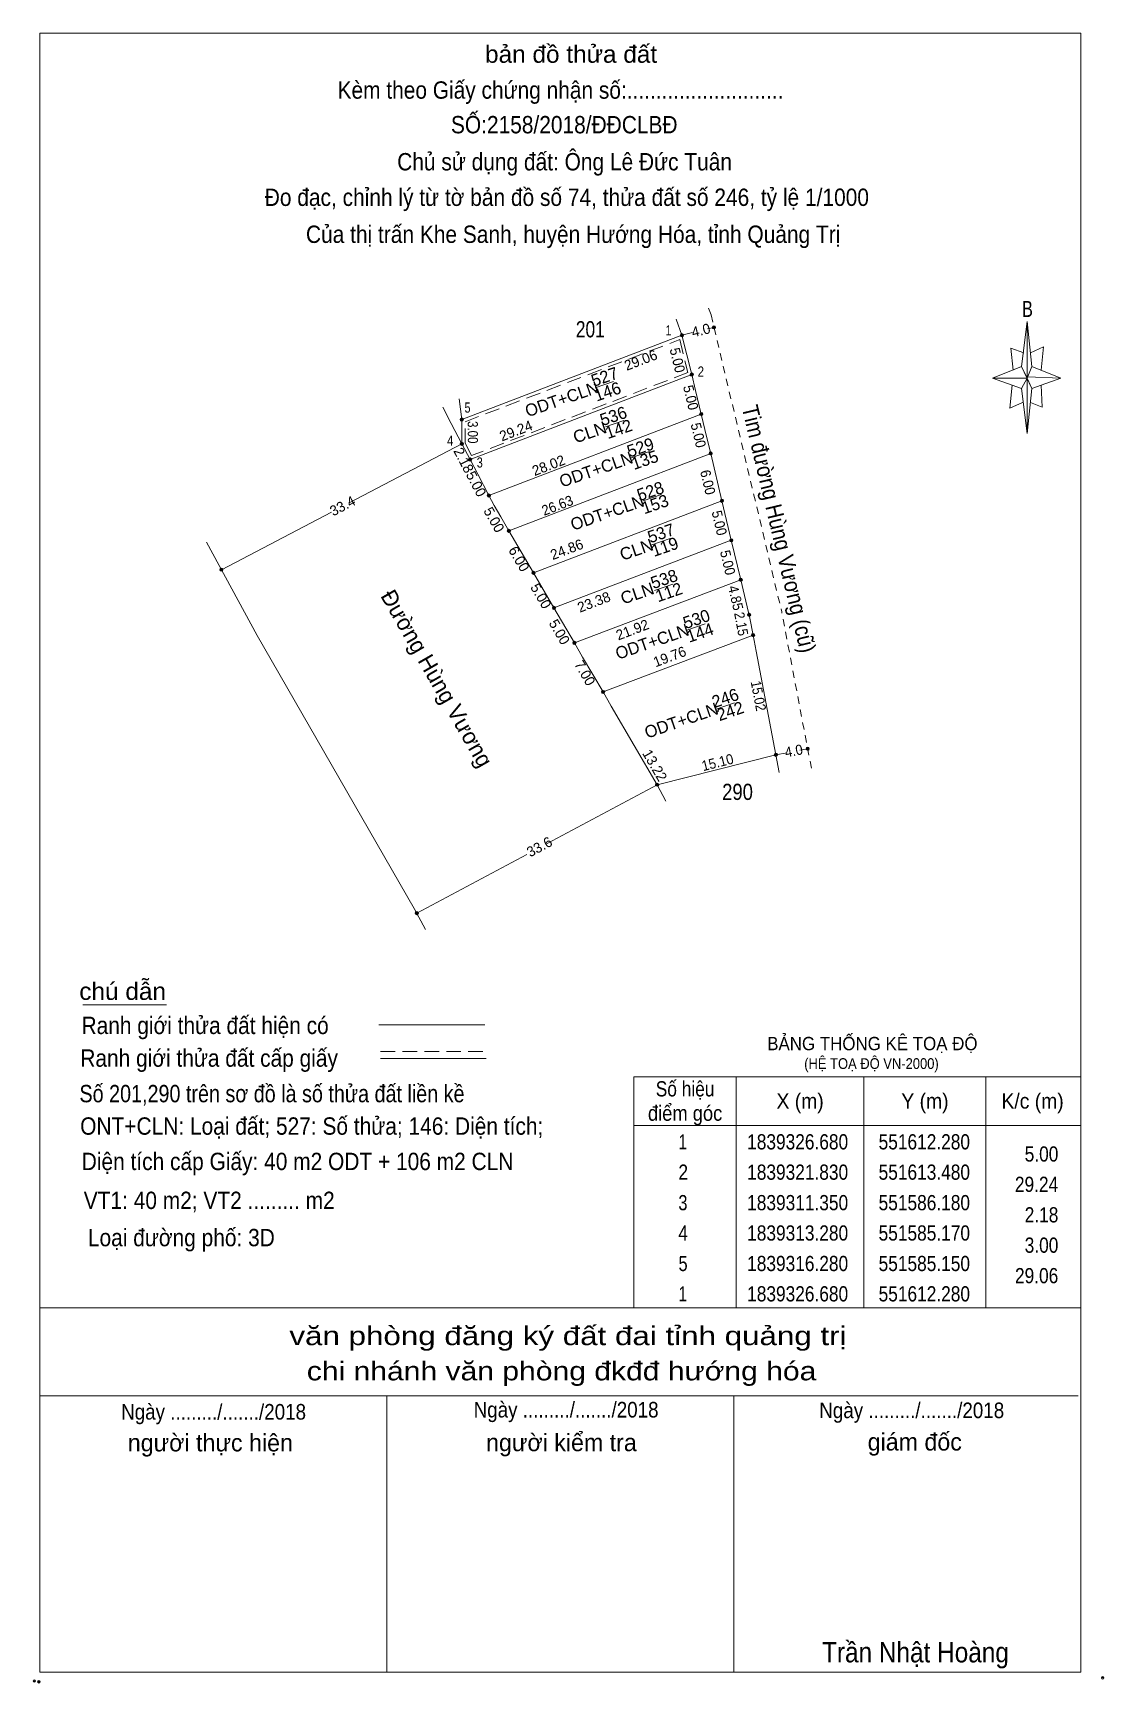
# Model space of a CAD drawing. Header units: metres. Extents: x 549542 to 551628, y 1839142 to 1839355.
# Drawn here: x 549716.9 to 549848.9, y 1839143 to 1839346.4 of the extents above; entities that cross this region are included whole.
import ezdxf
from ezdxf.enums import TextEntityAlignment as Align

# ---------------------------------------------------------------- set-up
doc = ezdxf.new("R2010")
doc.units = ezdxf.units.M
doc.header["$LTSCALE"] = 0.6
doc.header["$PDMODE"] = 32
doc.header["$PDSIZE"] = 0.3
doc.linetypes.add('MEDIUM_DASHED', pattern=[4.5, 3, -1.5])
doc.linetypes.add('SHORT_DASHED', pattern=[2.7, 1.5, -1.2])
for name, color, linetype, lineweight in [('1', 7, 'Continuous', 13), ('10', 7, 'Continuous', 13), ('17', 7, 'Continuous', 13), ('5', 7, 'Continuous', 13), ('55', 7, 'Continuous', 13), ('6', 7, 'Continuous', 13), ('63', 7, 'Continuous', 13)]:
    doc.layers.add(name, color=color, linetype=linetype, lineweight=lineweight)

msp = doc.modelspace()

# ---------------------------------------------------------------- texts
at = {"layer": '1'}
for s, height, p in [('527', 1.499, (549787.6048, 1839303.3284)), ('ODT+CLN', 1.499, (549782.3248, 1839300.5746)), ('146', 1.499, (549787.9548, 1839301.5053)), ('536', 1.499, (549788.6848, 1839298.4853)), ('142', 1.499, (549789.3348, 1839296.8853)), ('529', 1.499, (549792.0198, 1839294.6136)), ('ODT+CLN', 1.499, (549786.5448, 1839291.9046)), ('135', 1.499, (549792.5598, 1839293.0767)), ('528', 1.5, (549793.2448, 1839289.2184)), ('ODT+CLN', 1.499, (549787.9248, 1839286.5746)), ('153', 1.5, (549793.8248, 1839287.6149)), ('537', 1.499, (549794.5598, 1839284.0367)), ('119', 1.499, (549795.0248, 1839282.3619)), ('538', 1.499, (549794.9348, 1839278.3884)), ('112', 1.499, (549795.5148, 1839276.7653)), ('530', 1.499, (549798.9198, 1839273.4571)), ('ODT+CLN', 1.499, (549793.4548, 1839270.6746)), ('144', 1.499, (549799.3598, 1839271.7771)), ('ODT+CLN', 1.5, (549797.0498, 1839260.9463)), ('246', 1.5, (549802.4648, 1839263.7153)), ('242', 1.5, (549803.0848, 1839262.1053))]:
    msp.add_text(s, height=height, rotation=19.087, dxfattribs=at).set_placement(p, align=Align.CENTER)
at = {"layer": '1', "width": 1.05}
for p in [(549785.7748, 1839296.4876), (549791.5248, 1839282.0176), (549791.6248, 1839276.6276)]:
    msp.add_text('CLN', height=1.499, rotation=19.087, dxfattribs=at).set_placement(p, align=Align.CENTER)
at = {"layer": '1'}
for s, height, width, p in [('BẢNG THỐNG KÊ TOẠ ĐỘ ', 1.639, 0.95, (549807.39, 1839221.01)), ('(HỆ TOẠ ĐỘ VN-2000)', 1.325, 0.9, (549811.95, 1839218.7))]:
    msp.add_text(s, height=height, dxfattribs=dict(at, width=width)).set_placement(p)
at = {"layer": '10'}
for s, width, p in [('201', 0.8, (549785.595, 1839308.89)), ('290', 0.85, (549803.735, 1839251.86))]:
    msp.add_text(s, height=2, dxfattribs=dict(at, width=width)).set_placement(p, align=Align.CENTER)
for s, height, rotation, p in [('4.0', 1.25, 13.831, (549799.3706, 1839309.1559)), ('33.4', 1.25, 27.607, (549755.3605, 1839287.5603)), ('Đường Hùng Vương', 2, 299.895, (549765.8248, 1839266.3484)), ('33.6', 1.25, 28.13, (549779.6203, 1839245.5381))]:
    msp.add_text(s, height=height, rotation=rotation, dxfattribs=at).set_placement(p, align=Align.CENTER)
for s, height, rotation, width, p in [('Tim đường Hùng Vương (cũ)', 2, 283.383, 0.9, (549807.8626, 1839285.0515)), ('4.0', 1.25, 10.69, 0.95, (549810.7791, 1839257.3075))]:
    msp.add_text(s, height=height, rotation=rotation, dxfattribs=dict(at, width=width)).set_placement(p, align=Align.CENTER)
at = {"layer": '5'}
for s, height, width, p in [('bản đồ thửa đất', 2.138, 1.05, (549783.23, 1839342.74)), ('Kèm theo Giấy chứng nhận số:...........................', 2.138, 0.9, (549781.925, 1839338.31)), ('SỐ:2158/2018/ĐĐCLBĐ', 2.14, 0.9, (549782.385, 1839334.04)), ('Chủ sử dụng đất: Ông Lê Đức Tuân', 2.14, 0.9, (549782.43, 1839329.47)), ('Đo đạc, chỉnh lý từ tờ bản đồ số 74, thửa đất số 246, tỷ lệ 1/1000 ', 2.14, 0.9, (549783.065, 1839325.09)), ('Của thị trấn Khe Sanh, huyện Hướng Hóa, tỉnh Quảng Trị', 2.14, 0.9, (549783.485, 1839320.53)), ('B', 1.963, 0.75, (549839.46, 1839311.41)), ('văn phòng đăng ký đất đai tỉnh quảng trị', 2.308, 1.25, (549782.845, 1839184.65)), ('chi nhánh văn phòng đkđđ hướng hóa', 2.308, 1.2, (549782.055, 1839180.31)), ('Ngày ........./......./2018', 1.924, 0.9, (549739.185, 1839175.47)), ('Ngày ........./......./2018', 1.924, 0.9, (549782.615, 1839175.73)), ('Ngày ........./......./2018', 1.924, 0.9, (549825.195, 1839175.65)), ('Trần Nhật Hoàng', 2.494, 0.9, (549825.655, 1839145.54))]:
    msp.add_text(s, height=height, dxfattribs=dict(at, width=width)).set_placement(p, align=Align.CENTER)
for s, height, p in [('người thực hiện', 2.14, (549738.79, 1839171.55)), ('người kiểm tra', 2.138, (549782.04, 1839171.58)), ('giám đốc', 2.138, (549825.57, 1839171.66))]:
    msp.add_text(s, height=height, dxfattribs=at).set_placement(p, align=Align.CENTER)
at = {"layer": '6'}
for s, height, width, p in [('chú dẫn', 2.138, 1.05, (549722.64, 1839227.21)), ('Ranh giới thửa đất hiện có ', 2.138, 0.9, (549722.92, 1839223)), ('Ranh giới thửa đất cấp giấy', 2.138, 0.9, (549722.77, 1839218.97)), ('Số 201,290 trên sơ đồ là số thửa đất liền kề', 2.14, 0.85, (549722.66, 1839214.59)), ('ONT+CLN: Loại đất; 527: Số thửa; 146: Diện tích;', 2.14, 0.9, (549722.75, 1839210.59)), ('Diện tích cấp Giấy: 40 m2 ODT + 106 m2 CLN', 2.14, 0.9, (549722.94, 1839206.23)), ('VT1: 40 m2; VT2 ......... m2', 2.14, 0.9, (549723.19, 1839201.43)), ('Loại đường phố: 3D', 2.14, 0.9, (549723.7, 1839196.84))]:
    msp.add_text(s, height=height, dxfattribs=dict(at, width=width)).set_placement(p)
at = {"layer": '63'}
for s, height, width, p in [(' 1', 1.25, 0.75, (549795.58, 1839309.13)), (' 2', 1.25, 0.85, (549799.61, 1839304.05)), (' 5', 1.25, 0.8, (549770.84, 1839299.61)), (' 4', 1.25, 0.85, (549768.73, 1839295.54)), (' 3', 1.25, 0.8, (549772.35, 1839292.84)), ('5.00', 1.875, 0.85, (549843.26, 1839207.28)), ('29.24', 1.875, 0.85, (549843.24, 1839203.54)), ('2.18', 1.875, 0.85, (549843.26, 1839199.78)), ('3.00', 1.875, 0.85, (549843.26, 1839196.04)), ('29.06', 1.875, 0.85, (549843.25, 1839192.28))]:
    msp.add_text(s, height=height, dxfattribs=dict(at, width=width)).set_placement(p, align=Align.RIGHT)
for s, height, rotation, p in [('29.06', 1.25, 20.974, (549792.0363, 1839305.5046)), ('29.24', 1.25, 21.001, (549776.661, 1839296.7974)), ('2.18', 1.249, 297.624, (549769.4504, 1839293.4496)), ('28.02', 1.25, 21.015, (549780.6759, 1839292.526)), ('5.00', 1.25, 297.54, (549770.981, 1839290.534)), ('5.00', 1.25, 299.589, (549773.1896, 1839286.0986)), ('6.00', 1.25, 300.325, (549776.2746, 1839281.2606)), ('24.86', 1.249, 20.928, (549782.9219, 1839282.1712)), ('5.00', 1.249, 300.256, (549778.9726, 1839276.6898)), ('23.38', 1.25, 20.869, (549786.2624, 1839275.6814)), ('5.00', 1.249, 300.256, (549781.2527, 1839272.2597)), ('21.92', 1.25, 20.816, (549791.0029, 1839272.2573)), ('19.76', 1.249, 20.773, (549795.5935, 1839268.9458)), ('7.00', 1.25, 300.262, (549784.3927, 1839267.2)), ('13.22', 1.25, 300.191, (549793.0042, 1839255.8093))]:
    msp.add_text(s, height=height, rotation=rotation, dxfattribs=at).set_placement(p, align=Align.CENTER)
for s, height, rotation, width, p in [('5.00', 1.249, 283.897, 0.95, (549795.7248, 1839305.925)), ('5.00', 1.25, 283.536, 0.95, (549797.3732, 1839301.3213)), ('3.00', 1.25, 270.382, 0.85, (549770.4994, 1839297.1892)), ('5.00', 1.25, 283.536, 0.95, (549798.3032, 1839296.6813)), ('6.00', 1.249, 283.388, 0.95, (549799.4695, 1839290.8796)), ('26.63', 1.25, 20.994, 0.95, (549781.7661, 1839287.5938)), ('5.00', 1.25, 283.286, 0.95, (549800.8869, 1839285.8686)), ('5.00', 1.25, 283.424, 0.95, (549801.9204, 1839280.9801)), ('4.85', 1.25, 283.349, 0.95, (549802.9025, 1839276.6243)), ('2.15', 1.25, 280.734, 0.9, (549803.5784, 1839273.4414)), ('15.02', 1.25, 280.786, 0.9, (549805.7016, 1839264.572)), ('15.10', 1.25, 14.147, 0.95, (549801.4222, 1839255.892))]:
    msp.add_text(s, height=height, rotation=rotation, dxfattribs=dict(at, width=width)).set_placement(p, align=Align.CENTER)
for s, width, p in [('Số hiệu', 0.85, (549797.275, 1839215.31)), ('X (m)', 0.95, (549811.445, 1839213.81)), ('Y (m)', 0.95, (549826.825, 1839213.81)), ('K/c (m)', 0.95, (549840.085, 1839213.81)), ('điểm góc', 0.9, (549797.275, 1839212.31)), (' 1', 0.75, (549796.74, 1839208.78)), ('1839326.680', 0.85, (549811.14, 1839208.78)), ('551612.280', 0.85, (549826.745, 1839208.78)), (' 2', 0.85, (549796.75, 1839205.04)), ('1839321.830', 0.85, (549811.14, 1839205.04)), ('551613.480', 0.85, (549826.745, 1839205.04)), (' 3', 0.8, (549796.73, 1839201.28)), ('1839311.350', 0.85, (549811.14, 1839201.28)), ('551586.180', 0.85, (549826.745, 1839201.28)), (' 4', 0.85, (549796.735, 1839197.54)), ('1839313.280', 0.85, (549811.14, 1839197.54)), ('551585.170', 0.85, (549826.745, 1839197.54)), (' 5', 0.8, (549796.745, 1839193.78)), ('1839316.280', 0.85, (549811.14, 1839193.78)), ('551585.150', 0.85, (549826.745, 1839193.78)), (' 1', 0.75, (549796.74, 1839190.04)), ('1839326.680', 0.85, (549811.14, 1839190.04)), ('551612.280', 0.85, (549826.745, 1839190.04))]:
    msp.add_text(s, height=1.875, dxfattribs=dict(at, width=width)).set_placement(p, align=Align.CENTER)

# ---------------------------------------------------------------- hatches: boundary and pattern name
at = {"layer": '1'}
for points in [[(549801.03, 1839310.12, 1), (549800.63, 1839310.12, 1)], [(549740.34, 1839280.25, 1), (549739.94, 1839280.25, 1)], [(549812.58, 1839258.17, 1), (549812.18, 1839258.17, 1)], [(549764.41, 1839237.91, 1), (549764.01, 1839237.91, 1)]]:
    msp.add_hatch(color=256, dxfattribs=at).paths.add_polyline_path(points)
at = {"layer": '63'}
for points in [[(549797.09, 1839309.15, 1), (549796.69, 1839309.15, 1)], [(549798.29, 1839304.3, 1), (549797.89, 1839304.3, 1)], [(549769.96, 1839298.75, 1), (549769.56, 1839298.75, 1)], [(549799.46, 1839299.44, 1), (549799.06, 1839299.44, 1)], [(549769.98, 1839295.75, 1), (549769.58, 1839295.75, 1)], [(549800.63, 1839294.58, 1), (549800.23, 1839294.58, 1)], [(549770.99, 1839293.82, 1), (549770.59, 1839293.82, 1)], [(549773.3, 1839289.39, 1), (549772.9, 1839289.39, 1)], [(549802.02, 1839288.74, 1), (549801.62, 1839288.74, 1)], [(549775.77, 1839285.04, 1), (549775.37, 1839285.04, 1)], [(549803.17, 1839283.87, 1), (549802.77, 1839283.87, 1)], [(549778.8, 1839279.86, 1), (549778.4, 1839279.86, 1)], [(549804.33, 1839279.01, 1), (549803.93, 1839279.01, 1)], [(549781.32, 1839275.54, 1), (549780.92, 1839275.54, 1)], [(549805.3601, 1839274.6819, 1), (549804.9601, 1839274.6819, 1)], [(549805.85, 1839272.18, 1), (549805.45, 1839272.18, 1)], [(549783.84, 1839271.22, 1), (549783.44, 1839271.22, 1)], [(549787.37, 1839265.17, 1), (549786.97, 1839265.17, 1)], [(549808.66, 1839257.43, 1), (549808.26, 1839257.43, 1)], [(549794.02, 1839253.74, 1), (549793.62, 1839253.74, 1)]]:
    msp.add_hatch(color=256, dxfattribs=at).paths.add_polyline_path(points)

# ---------------------------------------------------------------- linework, layer by layer
at = {"layer": '1'}
for centre in [(549800.83, 1839310.12), (549740.14, 1839280.25), (549812.38, 1839258.17), (549764.21, 1839237.91)]:
    msp.add_circle(centre, 0.2, dxfattribs=at)
at = {"layer": '10', "linetype": 'SHORT_DASHED'}
for p, q in [((549800.47, 1839311.65), (549799.92, 1839313.05)), ((549800.47, 1839311.65), (549809.18, 1839275.04)), ((549812.83, 1839255.77), (549809.18, 1839275.04))]:
    msp.add_line(p, q, dxfattribs=at)
at = {"layer": '10'}
for p, q in [((549796.89, 1839309.15), (549796.17, 1839311.14)), ((549769.76, 1839298.75), (549796.89, 1839309.15)), ((549798.18, 1839309.47), (549796.89, 1839309.15)), ((549800.83, 1839310.12), (549800.04, 1839309.93)), ((549769.44, 1839301.33), (549769.76, 1839298.75)), ((549769.76, 1839298.75), (549769.78, 1839295.75)), ((549799.96, 1839296.51), (549800.43, 1839294.58)), ((549755.9, 1839288.49), (549769.78, 1839295.75)), ((549800.43, 1839294.58), (549801.82, 1839288.74)), ((549773.75, 1839288.15), (549774.57, 1839286.75)), ((549801.82, 1839288.74), (549802.97, 1839283.87)), ((549740.14, 1839280.25), (549753.72, 1839287.35)), ((549774.57, 1839286.75), (549775.57, 1839285.04)), ((549775.57, 1839285.04), (549778.6, 1839279.86)), ((549778.6, 1839279.86), (549781.12, 1839275.54)), ((549804.59, 1839277.05), (549805.25, 1839274.29)), ((549808.46, 1839257.43), (549806.03, 1839270.2)), ((549788.18, 1839263.43), (549793.82, 1839253.74)), ((549809.8, 1839257.68), (549808.46, 1839257.43)), ((549812.38, 1839258.17), (549811.42, 1839257.99)), ((549808.46, 1839257.43), (549793.82, 1839253.74)), ((549808.87, 1839255.26), (549808.46, 1839257.43)), ((549780.3, 1839246.51), (549793.82, 1839253.74)), ((549794.9, 1839251.72), (549793.82, 1839253.74)), ((549764.21, 1839237.91), (549777.76, 1839245.15)), ((549765.28, 1839235.88), (549763.88, 1839238.49))]:
    msp.add_line(p, q, dxfattribs=at)
for points in [[(549796.89, 1839309.15), (549798.09, 1839304.3), (549798.57, 1839302.35)], [(549798.57, 1839302.35), (549799.26, 1839299.44), (549799.96, 1839296.51)], [(549769.78, 1839295.75), (549768.47, 1839298.25), (549767.42, 1839300.27)], [(549771.73, 1839292.03), (549770.79, 1839293.82), (549769.78, 1839295.75)], [(549771.73, 1839292.03), (549773.1, 1839289.39), (549773.75, 1839288.15)], [(549763.88, 1839238.49), (549744.54, 1839272.13), (549738.31, 1839283.63)], [(549802.97, 1839283.87), (549804.13, 1839279.01), (549804.59, 1839277.05)], [(549781.12, 1839275.54), (549783.64, 1839271.22), (549784.65, 1839269.48)], [(549806.03, 1839270.2), (549805.65, 1839272.18), (549805.25, 1839274.29)], [(549784.65, 1839269.48), (549787.17, 1839265.17), (549788.18, 1839263.43)]]:
    msp.add_lwpolyline(points, dxfattribs=at)
at = {"layer": '17'}
msp.add_line((549723.07, 1839226.62), (549733.39, 1839226.62), dxfattribs=at)
at = {"layer": '5'}
for p, q in [((549838.7, 1839305.29), (549839.42, 1839310.85)), ((549839.99, 1839305.29), (549843.55, 1839303.86)), ((549838.7, 1839302.58), (549835.14, 1839303.86)), ((549839.99, 1839302.58), (549839.42, 1839297.02)), ((549841.13, 1839303.01), (549841.27, 1839300.3)), ((549841.27, 1839300.3), (549839.84, 1839300.87)), ((549717.76, 1839189.24), (549846.01, 1839189.24)), ((549717.76, 1839178.41), (549845.72, 1839178.41)), ((549717.76, 1839178.41), (549845.72, 1839178.41)), ((549717.76, 1839178.41), (549845.72, 1839178.41)), ((549760.51, 1839144.35), (549760.51, 1839178.41)), ((549803.26, 1839144.35), (549803.26, 1839178.41))]:
    msp.add_line(p, q, dxfattribs=at)
for points in [[(549717.76, 1839346.41), (549846.01, 1839346.41), (549846.01, 1839144.35), (549717.76, 1839144.35)], [(549839.42, 1839310.85), (549839.99, 1839305.29), (549839.42, 1839303.86)], [(549839.42, 1839303.86), (549835.14, 1839303.86), (549838.7, 1839305.29), (549839.99, 1839302.58), (549843.55, 1839303.86), (549839.42, 1839304.01)], [(549839.42, 1839303.86), (549839.42, 1839297.02), (549838.7, 1839302.58)]]:
    msp.add_lwpolyline(points, close=True, dxfattribs=at)
for points in [[(549838.99, 1839307), (549837.42, 1839307.57), (549837.71, 1839304.86)], [(549839.84, 1839307), (549841.41, 1839307.71), (549841.13, 1839304.86)], [(549839.42, 1839303.86), (549838.7, 1839305.29), (549835.14, 1839303.86)], [(549837.56, 1839303.01), (549837.28, 1839300.16), (549838.85, 1839300.87)], [(549839.42, 1839303.86), (549839.99, 1839302.58), (549843.55, 1839303.86)], [(549846.01, 1839144.35), (549717.76, 1839144.35), (549717.76, 1839178.41)]]:
    msp.add_lwpolyline(points, dxfattribs=at)
for p in [(549717.09, 1839143.26), (549717.66, 1839143.15)]:
    msp.add_point(p, dxfattribs=at)
at = {"layer": '55'}
for p, q in [((549798.09, 1839304.3), (549770.79, 1839293.82)), ((549799.26, 1839299.44), (549773.1, 1839289.39)), ((549775.57, 1839285.04), (549800.43, 1839294.58)), ((549801.82, 1839288.74), (549778.6, 1839279.86)), ((549781.12, 1839275.54), (549802.97, 1839283.87)), ((549804.13, 1839279.01), (549783.64, 1839271.22)), ((549805.65, 1839272.18), (549787.17, 1839265.17))]:
    msp.add_line(p, q, dxfattribs=at)
at = {"layer": '55', "linetype": 'MEDIUM_DASHED'}
msp.add_lwpolyline([(549796.61, 1839308.61), (549797.62, 1839304.55), (549770.98, 1839294.32), (549770.18, 1839295.85), (549770.16, 1839298.48)], close=True, dxfattribs=at)
at = {"layer": '6'}
for p, q in [((549759.55, 1839224.15), (549772.59, 1839224.15)), ((549759.76, 1839219.97), (549772.78, 1839219.97))]:
    msp.add_line(p, q, dxfattribs=at)
at = {"layer": '6', "linetype": 'MEDIUM_DASHED'}
msp.add_line((549759.76, 1839220.85), (549772.87, 1839220.85), dxfattribs=at)
at = {"layer": '6'}
msp.add_point((549848.73, 1839143.64), dxfattribs=at)
at = {"layer": '63'}
for p, q in [((549786.18, 1839302.65), (549788.44, 1839303.43)), ((549787.46, 1839297.85), (549789.72, 1839298.63)), ((549790.63, 1839294.03), (549792.89, 1839294.81)), ((549792.12, 1839288.72), (549794.38, 1839289.5)), ((549793.17, 1839283.31), (549795.43, 1839284.09)), ((549793.5, 1839277.7), (549795.76, 1839278.48)), ((549797.5, 1839272.8), (549799.76, 1839273.58)), ((549801.12, 1839263.05), (549803.38, 1839263.83)), ((549803.57, 1839217.74), (549803.57, 1839189.24)), ((549819.31, 1839217.74), (549819.31, 1839189.24)), ((549834.31, 1839217.74), (549834.31, 1839189.24)), ((549790.97, 1839211.74), (549846.01, 1839211.74))]:
    msp.add_line(p, q, dxfattribs=at)
msp.add_lwpolyline([(549790.97, 1839217.74), (549846.01, 1839217.74), (549846.01, 1839189.24), (549790.97, 1839189.24)], close=True, dxfattribs=at)
for centre in [(549796.89, 1839309.15), (549798.09, 1839304.3), (549769.76, 1839298.75), (549799.26, 1839299.44), (549769.78, 1839295.75), (549800.43, 1839294.58), (549770.79, 1839293.82), (549773.1, 1839289.39), (549801.82, 1839288.74), (549775.57, 1839285.04), (549802.97, 1839283.87), (549778.6, 1839279.86), (549804.13, 1839279.01), (549781.12, 1839275.54), (549805.1601, 1839274.6819), (549805.65, 1839272.18), (549783.64, 1839271.22), (549787.17, 1839265.17), (549808.46, 1839257.43), (549793.82, 1839253.74)]:
    msp.add_circle(centre, 0.2, dxfattribs=at)

msp.set_redraw_order([(e.dxf.handle, doc.entitydb.next_handle()) for e in msp.query("TEXT MTEXT ATTDEF DIMENSION ARC_DIMENSION")])  # texts and dimensions are drawn at this point

doc.saveas('drawing.dxf')
